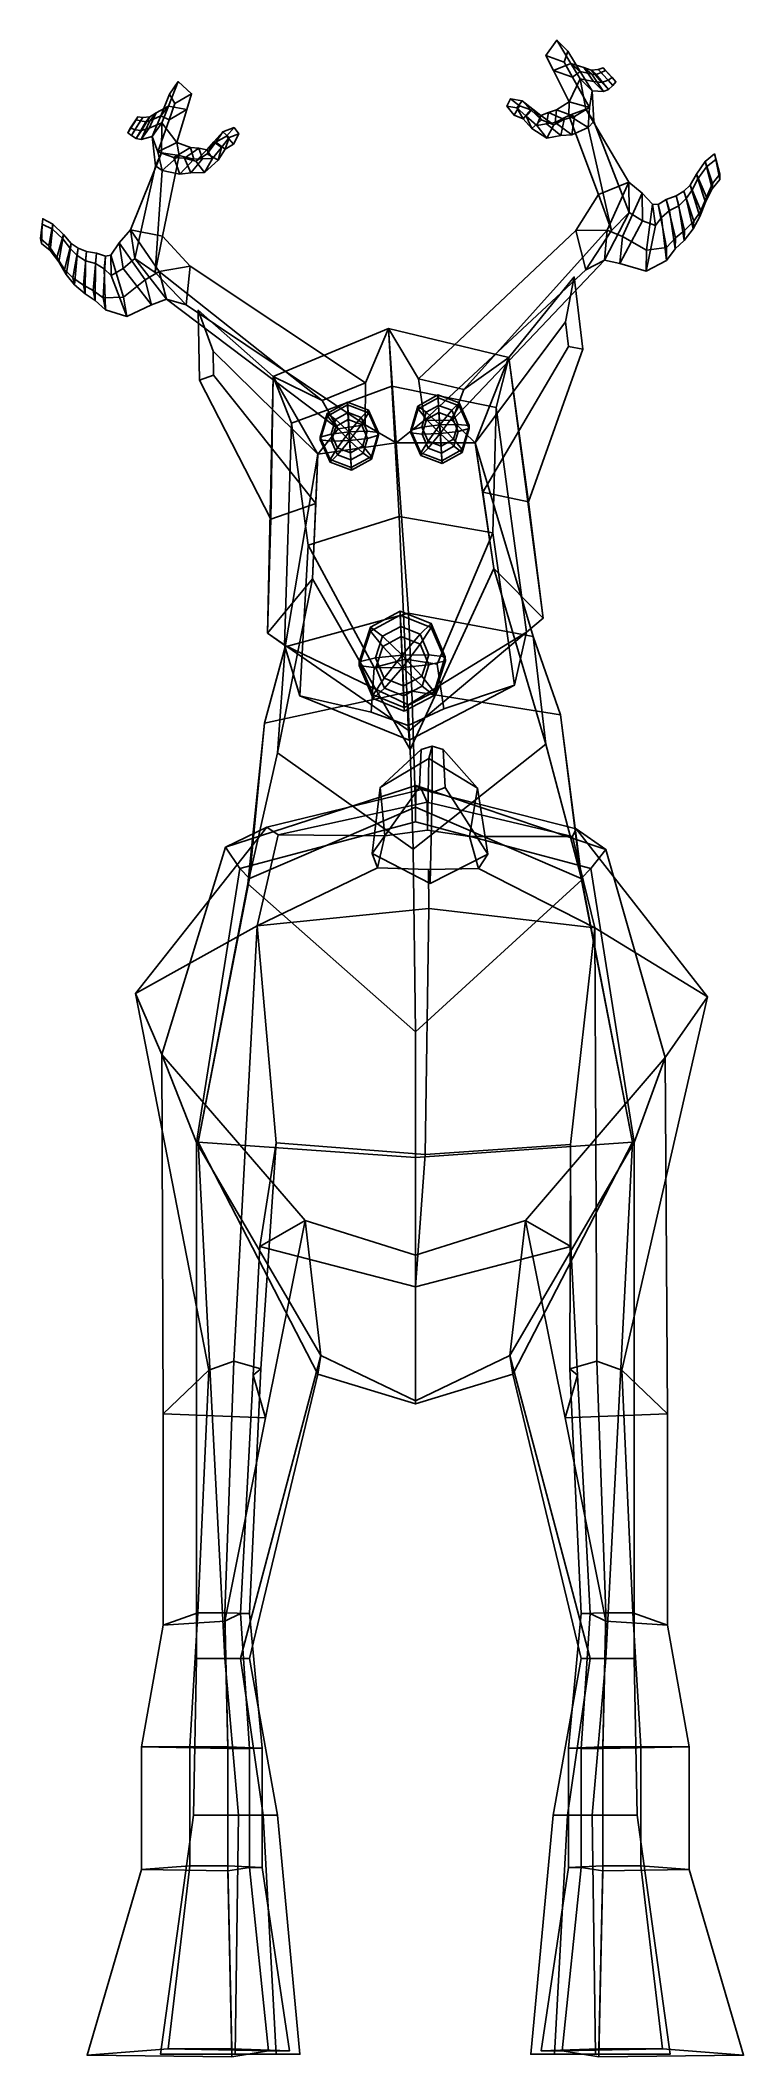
# Model space of a CAD drawing. Extents: x -93 to 81, y -151 to 348.
import ezdxf

# ---------------------------------------------------------------- set-up
doc = ezdxf.new("R2010")
doc.units = 0

msp = doc.modelspace()

# ---------------------------------------------------------------- linework, layer by layer
for points in [[(34.98666, 348.018188, 200.085617), (37.721249, 345.295807, 198.944168), (36.817879, 342.626221, 198.537888), (32.301723, 344.228546, 200.127487)], [(38.478569, 342.321594, 203.406937), (34.98666, 348.018188, 200.085617), (32.301723, 344.228546, 200.127487), (34.161972, 340.539734, 202.088608)], [(38.478569, 342.321594, 203.406937), (40.800774, 340.30777, 201.251877), (37.721249, 345.295807, 198.944168), (34.98666, 348.018188, 200.085617)], [(40.800774, 340.30777, 201.251877), (38.913006, 338.87796, 200.048859), (36.817879, 342.626221, 198.537888), (37.721249, 345.295807, 198.944168)], [(34.161972, 340.539734, 202.088608), (32.301723, 344.228546, 200.127487), (36.817879, 342.626221, 198.537888), (38.913006, 338.87796, 200.048859)], [(38.039268, 332.810699, 206.190414), (40.820541, 338.485229, 205.639267), (38.478569, 342.321594, 203.406937), (34.161972, 340.539734, 202.088608)], [(38.039268, 332.810699, 206.190414), (34.161972, 340.539734, 202.088608), (38.913006, 338.87796, 200.048859), (43.090214, 331.366241, 203.07048)], [(40.820541, 338.485229, 205.639267), (44.133167, 337.80249, 202.718948), (41.742199, 341.282715, 201.084518), (38.478569, 342.321594, 203.406937)], [(38.478569, 342.321594, 203.406937), (41.742199, 341.282715, 201.084518), (43.651241, 339.63678, 198.86171), (40.800774, 340.30777, 201.251877)], [(43.090214, 331.366241, 203.07048), (38.913006, 338.87796, 200.048859), (40.800774, 340.30777, 201.251877), (43.73595, 335.533142, 203.456177)], [(40.800774, 340.30777, 201.251877), (43.651241, 339.63678, 198.86171), (46.589817, 335.331818, 200.380814), (43.73595, 335.533142, 203.456177)], [(44.133167, 337.80249, 202.718948), (46.125187, 337.592285, 200.299881), (43.526783, 340.671356, 199.71994), (41.742199, 341.282715, 201.084518)], [(41.742199, 341.282715, 201.084518), (43.526783, 340.671356, 199.71994), (44.744049, 339.574738, 197.223969), (43.651241, 339.63678, 198.86171)], [(46.125187, 337.592285, 200.299881), (47.74744, 338.127625, 195.984253), (45.255997, 340.789764, 196.074417), (43.526783, 340.671356, 199.71994)], [(43.526783, 340.671356, 199.71994), (45.255997, 340.789764, 196.074417), (45.961334, 340.052765, 193.609085), (44.744049, 339.574738, 197.223969)], [(43.651241, 339.63678, 198.86171), (44.744049, 339.574738, 197.223969), (47.827011, 335.815002, 197.510757), (46.589817, 335.331818, 200.380814)], [(44.744049, 339.574738, 197.223969), (45.961334, 340.052765, 193.609085), (48.855785, 336.828644, 193.141876), (47.827011, 335.815002, 197.510757)], [(47.74744, 338.127625, 195.984253), (48.735649, 338.823669, 192.134079), (46.476917, 341.193573, 192.333191), (45.255997, 340.789764, 196.074417)], [(45.255997, 340.789764, 196.074417), (46.476917, 341.193573, 192.333191), (47.032898, 340.576447, 190.083023), (45.961334, 340.052765, 193.609085)], [(45.961334, 340.052765, 193.609085), (47.032898, 340.576447, 190.083023), (49.64571, 337.711304, 189.524261), (48.855785, 336.828644, 193.141876)], [(49.64571, 337.711304, 189.524261), (47.032898, 340.576447, 190.083023), (46.476917, 341.193573, 192.333191), (48.735649, 338.823669, 192.134079)], [(-61.117218, 331.680634, 202.404251), (-58.684288, 337.824158, 199.101059), (-60.871319, 334.67804, 197.933029), (-63.029255, 329.311005, 200.22757)], [(-63.029255, 329.311005, 200.22757), (-60.871319, 334.67804, 197.933029), (-59.509506, 332.343018, 197.569992), (-60.919361, 328.355225, 199.074905)], [(-61.117218, 331.680634, 202.404251), (-56.560169, 330.89624, 201.186035), (-55.373779, 334.795807, 199.230362), (-58.684288, 337.824158, 199.101059)], [(-56.560169, 330.89624, 201.186035), (-60.919361, 328.355225, 199.074905), (-59.509506, 332.343018, 197.569992), (-55.373779, 334.795807, 199.230362)], [(-58.684288, 337.824158, 199.101059), (-55.373779, 334.795807, 199.230362), (-59.509506, 332.343018, 197.569992), (-60.871319, 334.67804, 197.933029)], [(42.169838, 330.959137, 209.181702), (40.820541, 338.485229, 205.639267), (38.039268, 332.810699, 206.190414), (38.029911, 329.418701, 208.072144)], [(42.169838, 330.959137, 209.181702), (44.203865, 327.927979, 206.093094), (43.73595, 335.533142, 203.456177), (40.820541, 338.485229, 205.639267)], [(43.73595, 335.533142, 203.456177), (46.589817, 335.331818, 200.380814), (44.133167, 337.80249, 202.718948), (40.820541, 338.485229, 205.639267)], [(44.203865, 327.927979, 206.093094), (42.799583, 326.398102, 204.750961), (43.090214, 331.366241, 203.07048), (43.73595, 335.533142, 203.456177)], [(46.589817, 335.331818, 200.380814), (47.827011, 335.815002, 197.510757), (46.125187, 337.592285, 200.299881), (44.133167, 337.80249, 202.718948)], [(47.827011, 335.815002, 197.510757), (48.855785, 336.828644, 193.141876), (47.74744, 338.127625, 195.984253), (46.125187, 337.592285, 200.299881)], [(48.855785, 336.828644, 193.141876), (49.64571, 337.711304, 189.524261), (48.735649, 338.823669, 192.134079), (47.74744, 338.127625, 195.984253)], [(-65.875999, 326.256134, 201.656189), (-64.122299, 330.038147, 200.033157), (-65.757942, 329.103058, 198.643188), (-67.779449, 325.669434, 199.206345)], [(-64.122299, 330.038147, 200.033157), (-65.694336, 328.108429, 197.794327), (-66.74527, 327.837524, 196.139313), (-65.757942, 329.103058, 198.643188)], [(-62.761131, 327.558319, 204.626816), (-61.117218, 331.680634, 202.404251), (-64.122299, 330.038147, 200.033157), (-65.875999, 326.256134, 201.656189)], [(-61.117218, 331.680634, 202.404251), (-63.029255, 329.311005, 200.22757), (-65.694336, 328.108429, 197.794327), (-64.122299, 330.038147, 200.033157)], [(-59.060547, 322.754608, 205.280823), (-63.757172, 320.396057, 202.089264), (-60.919361, 328.355225, 199.074905), (-56.560169, 330.89624, 201.186035)], [(-59.060547, 322.754608, 205.280823), (-56.560169, 330.89624, 201.186035), (-61.117218, 331.680634, 202.404251), (-62.761131, 327.558319, 204.626816)], [(24.422829, 329.454895, 196.237595), (22.666407, 331.75943, 198.334671), (23.532761, 333.510803, 197.773361), (25.755713, 331.785126, 195.962723)], [(26.439484, 333.019043, 199.414337), (23.532761, 333.510803, 197.773361), (22.666407, 331.75943, 198.334671), (25.130062, 331.286377, 199.844406)], [(25.130062, 331.286377, 199.844406), (22.666407, 331.75943, 198.334671), (24.422829, 329.454895, 196.237595), (26.664333, 328.598663, 197.312454)], [(28.587156, 330.796295, 197.263), (25.755713, 331.785126, 195.962723), (23.532761, 333.510803, 197.773361), (26.439484, 333.019043, 199.414337)], [(26.664333, 328.598663, 197.312454), (24.422829, 329.454895, 196.237595), (25.755713, 331.785126, 195.962723), (28.587156, 330.796295, 197.263)], [(29.04236, 330.972443, 201.041351), (26.439484, 333.019043, 199.414337), (25.130062, 331.286377, 199.844406), (27.392275, 329.230621, 201.406204)], [(27.392275, 329.230621, 201.406204), (25.130062, 331.286377, 199.844406), (26.664333, 328.598663, 197.312454), (28.828686, 326.222687, 198.458755)], [(31.203304, 328.356415, 198.548172), (28.587156, 330.796295, 197.263), (26.439484, 333.019043, 199.414337), (29.04236, 330.972443, 201.041351)], [(28.828686, 326.222687, 198.458755), (26.664333, 328.598663, 197.312454), (28.587156, 330.796295, 197.263), (31.203304, 328.356415, 198.548172)], [(31.100719, 329.370331, 202.371353), (29.04236, 330.972443, 201.041351), (27.392275, 329.230621, 201.406204), (30.035652, 326.913818, 203.209915)], [(34.248386, 327.110321, 199.92572), (31.203304, 328.356415, 198.548172), (29.04236, 330.972443, 201.041351), (31.100719, 329.370331, 202.371353)], [(32.94334, 330.179291, 203.412476), (31.100719, 329.370331, 202.371353), (30.035652, 326.913818, 203.209915), (32.476116, 327.348236, 204.714127)], [(36.867443, 328.444977, 200.847076), (34.248386, 327.110321, 199.92572), (31.100719, 329.370331, 202.371353), (32.94334, 330.179291, 203.412476)], [(34.944706, 330.827576, 204.566833), (32.94334, 330.179291, 203.412476), (32.476116, 327.348236, 204.714127), (34.63044, 327.703308, 206.113953)], [(39.390697, 329.144348, 201.739487), (36.867443, 328.444977, 200.847076), (32.94334, 330.179291, 203.412476), (34.944706, 330.827576, 204.566833)], [(38.039268, 332.810699, 206.190414), (34.944706, 330.827576, 204.566833), (34.63044, 327.703308, 206.113953), (38.029911, 329.418701, 208.072144)], [(43.090214, 331.366241, 203.07048), (39.390697, 329.144348, 201.739487), (34.944706, 330.827576, 204.566833), (38.039268, 332.810699, 206.190414)], [(52.872829, 312.942902, 218.05928), (42.169838, 330.959137, 209.181702), (38.029911, 329.418701, 208.072144), (45.320911, 309.810242, 219.4245)], [(42.799583, 326.398102, 204.750961), (38.695263, 324.658203, 203.038193), (39.390697, 329.144348, 201.739487), (43.090214, 331.366241, 203.07048)], [(52.946342, 305.371796, 214.231537), (44.203865, 327.927979, 206.093094), (42.169838, 330.959137, 209.181702), (52.872829, 312.942902, 218.05928)], [(-71.1828, 325.145477, 188.38147), (-70.499191, 326.354553, 190.991837), (-68.694786, 329.039551, 191.206497), (-69.117477, 328.361664, 188.955826)], [(-67.998688, 328.063385, 192.502121), (-70.28067, 324.449951, 192.017426), (-71.1828, 325.145477, 188.38147), (-69.117477, 328.361664, 188.955826)], [(-70.28067, 324.449951, 192.017426), (-69.435211, 325.873688, 194.861786), (-70.499191, 326.354553, 190.991837), (-71.1828, 325.145477, 188.38147)], [(-69.435211, 325.873688, 194.861786), (-67.451378, 328.884216, 194.969315), (-68.694786, 329.039551, 191.206497), (-70.499191, 326.354553, 190.991837)], [(-66.74527, 327.837524, 196.139313), (-69.126999, 323.673798, 196.409134), (-70.28067, 324.449951, 192.017426), (-67.998688, 328.063385, 192.502121)], [(-69.126999, 323.673798, 196.409134), (-67.779449, 325.669434, 199.206345), (-69.435211, 325.873688, 194.861786), (-70.28067, 324.449951, 192.017426)], [(-67.779449, 325.669434, 199.206345), (-65.757942, 329.103058, 198.643188), (-67.451378, 328.884216, 194.969315), (-69.435211, 325.873688, 194.861786)], [(-65.694336, 328.108429, 197.794327), (-67.849045, 323.448456, 199.302231), (-69.126999, 323.673798, 196.409134), (-66.74527, 327.837524, 196.139313)], [(-67.849045, 323.448456, 199.302231), (-65.875999, 326.256134, 201.656189), (-67.779449, 325.669434, 199.206345), (-69.126999, 323.673798, 196.409134)], [(-67.451378, 328.884216, 194.969315), (-67.998688, 328.063385, 192.502121), (-69.117477, 328.361664, 188.955826), (-68.694786, 329.039551, 191.206497)], [(-65.757942, 329.103058, 198.643188), (-66.74527, 327.837524, 196.139313), (-67.998688, 328.063385, 192.502121), (-67.451378, 328.884216, 194.969315)], [(-63.029255, 329.311005, 200.22757), (-65.101364, 324.193359, 202.422394), (-67.849045, 323.448456, 199.302231), (-65.694336, 328.108429, 197.794327)], [(-65.101364, 324.193359, 202.422394), (-62.761131, 327.558319, 204.626816), (-65.875999, 326.256134, 201.656189), (-67.849045, 323.448456, 199.302231)], [(-63.757172, 320.396057, 202.089264), (-65.101364, 324.193359, 202.422394), (-63.029255, 329.311005, 200.22757), (-60.919361, 328.355225, 199.074905)], [(-62.826313, 320.155884, 208.212738), (-62.761131, 327.558319, 204.626816), (-65.101364, 324.193359, 202.422394), (-64.297684, 316.911865, 205.121857)], [(-62.826313, 320.155884, 208.212738), (-58.491745, 319.532654, 207.190659), (-59.060547, 322.754608, 205.280823), (-62.761131, 327.558319, 204.626816)], [(-51.536808, 319.936188, 197.803574), (-49.873817, 322.847778, 200.312073), (-47.655373, 325.334229, 198.717911), (-49.369663, 322.790253, 196.546677)], [(-49.873817, 322.847778, 200.312073), (-47.959713, 321.515045, 200.718506), (-46.075508, 323.941254, 199.183441), (-47.655373, 325.334229, 198.717911)], [(-49.369663, 322.790253, 196.546677), (-47.655373, 325.334229, 198.717911), (-44.873806, 326.402069, 197.127502), (-46.747551, 324.310059, 195.290512)], [(-47.655373, 325.334229, 198.717911), (-46.075508, 323.941254, 199.183441), (-43.725727, 324.898499, 197.715836), (-44.873806, 326.402069, 197.127502)], [(-46.075508, 323.941254, 199.183441), (-47.107986, 321.07666, 196.645645), (-45.042686, 322.348145, 195.604874), (-43.725727, 324.898499, 197.715836)], [(-45.042686, 322.348145, 195.604874), (-46.747551, 324.310059, 195.290512), (-44.873806, 326.402069, 197.127502), (-43.725727, 324.898499, 197.715836)], [(30.035652, 326.913818, 203.209915), (27.392275, 329.230621, 201.406204), (28.828686, 326.222687, 198.458755), (32.58083, 323.803345, 200.395966)], [(32.58083, 323.803345, 200.395966), (28.828686, 326.222687, 198.458755), (31.203304, 328.356415, 198.548172), (34.248386, 327.110321, 199.92572)], [(32.476116, 327.348236, 204.714127), (30.035652, 326.913818, 203.209915), (32.58083, 323.803345, 200.395966), (35.984169, 324.431885, 201.885529)], [(34.63044, 327.703308, 206.113953), (32.476116, 327.348236, 204.714127), (35.984169, 324.431885, 201.885529), (38.695263, 324.658203, 203.038193)], [(35.984169, 324.431885, 201.885529), (32.58083, 323.803345, 200.395966), (34.248386, 327.110321, 199.92572), (36.867443, 328.444977, 200.847076)], [(38.029911, 329.418701, 208.072144), (34.63044, 327.703308, 206.113953), (38.695263, 324.658203, 203.038193), (42.799583, 326.398102, 204.750961)], [(38.695263, 324.658203, 203.038193), (35.984169, 324.431885, 201.885529), (36.867443, 328.444977, 200.847076), (39.390697, 329.144348, 201.739487)], [(48.561176, 300.918579, 213.696457), (45.320911, 309.810242, 219.4245), (38.029911, 329.418701, 208.072144), (42.799583, 326.398102, 204.750961)], [(52.946342, 305.371796, 214.231537), (48.561176, 300.918579, 213.696457), (42.799583, 326.398102, 204.750961), (44.203865, 327.927979, 206.093094)], [(-70.505852, 301.066559, 217.080292), (-62.591648, 299.513031, 218.584808), (-58.491745, 319.532654, 207.190659), (-62.826313, 320.155884, 208.212738)], [(-69.393066, 293.976074, 213.329391), (-70.505852, 301.066559, 217.080292), (-62.826313, 320.155884, 208.212738), (-64.297684, 316.911865, 205.121857)], [(-64.297684, 316.911865, 205.121857), (-65.101364, 324.193359, 202.422394), (-63.757172, 320.396057, 202.089264), (-62.654095, 315.753357, 203.819412)], [(-64.399605, 290.576447, 212.89473), (-62.654095, 315.753357, 203.819412), (-58.491745, 319.532654, 207.190659), (-62.591648, 299.513031, 218.584808)], [(-63.757172, 320.396057, 202.089264), (-59.060547, 322.754608, 205.280823), (-55.672981, 321.506042, 203.731033), (-59.738808, 319.040924, 200.844284)], [(-62.654095, 315.753357, 203.819412), (-63.757172, 320.396057, 202.089264), (-59.738808, 319.040924, 200.844284), (-58.318775, 314.922241, 202.192459)], [(-58.491745, 319.532654, 207.190659), (-62.654095, 315.753357, 203.819412), (-58.318775, 314.922241, 202.192459), (-54.849747, 318.59317, 205.307892)], [(-59.738808, 319.040924, 200.844284), (-55.672981, 321.506042, 203.731033), (-53.588833, 321.297485, 202.618362), (-57.135227, 318.883911, 200.002197)], [(-59.060547, 322.754608, 205.280823), (-58.491745, 319.532654, 207.190659), (-54.849747, 318.59317, 205.307892), (-55.672981, 321.506042, 203.731033)], [(-57.135227, 318.883911, 200.002197), (-53.588833, 321.297485, 202.618362), (-51.634243, 320.901825, 201.616898), (-54.330948, 318.14035, 199.137512)], [(-55.672981, 321.506042, 203.731033), (-54.849747, 318.59317, 205.307892), (-52.662922, 318.690796, 203.949341), (-53.588833, 321.297485, 202.618362)], [(-54.330948, 318.14035, 199.137512), (-51.634243, 320.901825, 201.616898), (-49.873817, 322.847778, 200.312073), (-51.536808, 319.936188, 197.803574)], [(-52.145596, 315.320343, 199.66124), (-54.330948, 318.14035, 199.137512), (-51.536808, 319.936188, 197.803574), (-48.844208, 318.373016, 197.770798)], [(-53.588833, 321.297485, 202.618362), (-52.662922, 318.690796, 203.949341), (-50.180687, 318.769073, 202.491806), (-51.634243, 320.901825, 201.616898)], [(-50.180687, 318.769073, 202.491806), (-52.145596, 315.320343, 199.66124), (-48.844208, 318.373016, 197.770798), (-47.959713, 321.515045, 200.718506)], [(-51.634243, 320.901825, 201.616898), (-50.180687, 318.769073, 202.491806), (-47.959713, 321.515045, 200.718506), (-49.873817, 322.847778, 200.312073)], [(-48.844208, 318.373016, 197.770798), (-51.536808, 319.936188, 197.803574), (-49.369663, 322.790253, 196.546677), (-47.107986, 321.07666, 196.645645)], [(-47.107986, 321.07666, 196.645645), (-49.369663, 322.790253, 196.546677), (-46.747551, 324.310059, 195.290512), (-45.042686, 322.348145, 195.604874)], [(-47.959713, 321.515045, 200.718506), (-48.844208, 318.373016, 197.770798), (-47.107986, 321.07666, 196.645645), (-46.075508, 323.941254, 199.183441)], [(73.588272, 312.610138, 195.756912), (75.403389, 314.890289, 193.010956), (74.006844, 319.913513, 193.208557), (71.703812, 318.020721, 196.32724)], [(71.703812, 318.020721, 196.32724), (74.006844, 319.913513, 193.208557), (74.39978, 318.554688, 190.85318), (72.093941, 316.72406, 193.623611)], [(75.403389, 314.890289, 193.010956), (75.362572, 313.531586, 190.375961), (74.39978, 318.554688, 190.85318), (74.006844, 319.913513, 193.208557)], [(-69.393066, 293.976074, 213.329391), (-64.297684, 316.911865, 205.121857), (-62.654095, 315.753357, 203.819412), (-64.399605, 290.576447, 212.89473)], [(-58.318775, 314.922241, 202.192459), (-59.738808, 319.040924, 200.844284), (-57.135227, 318.883911, 200.002197), (-55.607037, 315.244263, 201.087906)], [(-54.849747, 318.59317, 205.307892), (-58.318775, 314.922241, 202.192459), (-55.607037, 315.244263, 201.087906), (-52.662922, 318.690796, 203.949341)], [(-55.607037, 315.244263, 201.087906), (-57.135227, 318.883911, 200.002197), (-54.330948, 318.14035, 199.137512), (-52.145596, 315.320343, 199.66124)], [(-52.662922, 318.690796, 203.949341), (-55.607037, 315.244263, 201.087906), (-52.145596, 315.320343, 199.66124), (-50.180687, 318.769073, 202.491806)], [(70.674362, 305.780762, 202.020752), (72.060341, 309.189514, 198.94249), (69.566338, 314.896332, 200.057709), (67.998756, 312.19754, 203.147141)], [(67.998756, 312.19754, 203.147141), (69.566338, 314.896332, 200.057709), (69.910927, 313.742401, 196.956558), (68.402199, 310.850555, 199.722137)], [(72.060341, 309.189514, 198.94249), (73.588272, 312.610138, 195.756912), (71.703812, 318.020721, 196.32724), (69.566338, 314.896332, 200.057709)], [(69.566338, 314.896332, 200.057709), (71.703812, 318.020721, 196.32724), (72.093941, 316.72406, 193.623611), (69.910927, 313.742401, 196.956558)], [(69.910927, 313.742401, 196.956558), (72.093941, 316.72406, 193.623611), (73.482689, 311.289673, 192.766754), (71.839935, 307.973572, 195.554565)], [(72.093941, 316.72406, 193.623611), (74.39978, 318.554688, 190.85318), (75.362572, 313.531586, 190.375961), (73.482689, 311.289673, 192.766754)], [(73.482689, 311.289673, 192.766754), (75.362572, 313.531586, 190.375961), (75.403389, 314.890289, 193.010956), (73.588272, 312.610138, 195.756912)], [(47.444733, 301.029846, 223.28447), (52.872829, 312.942902, 218.05928), (45.320911, 309.810242, 219.4245), (39.724873, 300.976257, 223.689133)], [(39.724873, 300.976257, 223.689133), (45.320911, 309.810242, 219.4245), (48.561176, 300.918579, 213.696457), (42.223507, 291.221161, 216.740707)], [(47.444733, 301.029846, 223.28447), (51.24218, 299.473328, 221.123596), (56.147991, 310.195343, 216.415466), (52.872829, 312.942902, 218.05928)], [(51.24218, 299.473328, 221.123596), (57.197632, 296.051392, 218.394485), (58.720951, 307.44696, 215.373337), (56.147991, 310.195343, 216.415466)], [(52.872829, 312.942902, 218.05928), (56.147991, 310.195343, 216.415466), (56.206936, 303.364471, 212.975555), (52.946342, 305.371796, 214.231537)], [(56.147991, 310.195343, 216.415466), (58.720951, 307.44696, 215.373337), (59.412502, 302.14502, 211.298767), (56.206936, 303.364471, 212.975555)], [(66.597191, 300.908051, 208.0914), (68.934891, 303.215973, 204.896011), (66.487282, 310.694489, 205.54921), (64.54493, 309.485504, 208.15477)], [(64.54493, 309.485504, 208.15477), (66.487282, 310.694489, 205.54921), (67.033493, 308.845032, 201.870636), (65.220512, 307.035095, 204.241638)], [(68.934891, 303.215973, 204.896011), (70.674362, 305.780762, 202.020752), (67.998756, 312.19754, 203.147141), (66.487282, 310.694489, 205.54921)], [(66.487282, 310.694489, 205.54921), (67.998756, 312.19754, 203.147141), (68.402199, 310.850555, 199.722137), (67.033493, 308.845032, 201.870636)], [(67.033493, 308.845032, 201.870636), (68.402199, 310.850555, 199.722137), (70.452248, 304.373199, 198.270233), (68.803665, 301.341736, 200.816818)], [(68.402199, 310.850555, 199.722137), (69.910927, 313.742401, 196.956558), (71.839935, 307.973572, 195.554565), (70.452248, 304.373199, 198.270233)], [(71.839935, 307.973572, 195.554565), (73.482689, 311.289673, 192.766754), (73.588272, 312.610138, 195.756912), (72.060341, 309.189514, 198.94249)], [(46.790619, 293.626892, 218.163666), (42.223507, 291.221161, 216.740707), (48.561176, 300.918579, 213.696457), (52.946342, 305.371796, 214.231537)], [(52.946342, 305.371796, 214.231537), (56.206936, 303.364471, 212.975555), (50.650417, 292.793243, 216.518387), (46.790619, 293.626892, 218.163666)], [(57.197632, 296.051392, 218.394485), (62.194317, 296.719543, 214.066422), (60.079842, 307.391632, 213.773682), (58.720951, 307.44696, 215.373337)], [(58.720951, 307.44696, 215.373337), (60.079842, 307.391632, 213.773682), (60.930794, 304.151001, 209.054947), (59.412502, 302.14502, 211.298767)], [(62.194317, 296.719543, 214.066422), (64.39801, 299.084167, 210.916626), (62.124828, 308.605286, 210.984329), (60.079842, 307.391632, 213.773682)], [(60.079842, 307.391632, 213.773682), (62.124828, 308.605286, 210.984329), (62.873444, 305.885986, 206.637207), (60.930794, 304.151001, 209.054947)], [(60.930794, 304.151001, 209.054947), (62.873444, 305.885986, 206.637207), (64.338745, 296.379883, 206.024765), (62.164368, 293.51593, 208.716568)], [(64.39801, 299.084167, 210.916626), (66.597191, 300.908051, 208.0914), (64.54493, 309.485504, 208.15477), (62.124828, 308.605286, 210.984329)], [(62.124828, 308.605286, 210.984329), (64.54493, 309.485504, 208.15477), (65.220512, 307.035095, 204.241638), (62.873444, 305.885986, 206.637207)], [(62.873444, 305.885986, 206.637207), (65.220512, 307.035095, 204.241638), (66.546417, 298.472015, 203.687775), (64.338745, 296.379883, 206.024765)], [(65.220512, 307.035095, 204.241638), (67.033493, 308.845032, 201.870636), (68.803665, 301.341736, 200.816818), (66.546417, 298.472015, 203.687775)], [(68.803665, 301.341736, 200.816818), (70.452248, 304.373199, 198.270233), (70.674362, 305.780762, 202.020752), (68.934891, 303.215973, 204.896011)], [(70.452248, 304.373199, 198.270233), (71.839935, 307.973572, 195.554565), (72.060341, 309.189514, 198.94249), (70.674362, 305.780762, 202.020752)], [(-92.819908, 298.947205, 191.721756), (-92.229919, 303.834351, 191.875137), (-92.385582, 302.531586, 189.535583), (-92.550507, 297.728577, 189.109009)], [(-90.701233, 297.14566, 194.516861), (-89.687294, 302.483337, 195.046234), (-92.229919, 303.834351, 191.875137), (-92.819908, 298.947205, 191.721756)], [(-89.848724, 301.239136, 192.357651), (-90.372879, 295.974976, 191.549332), (-92.550507, 297.728577, 189.109009), (-92.385582, 302.531586, 189.535583)], [(-89.687294, 302.483337, 195.046234), (-89.848724, 301.239136, 192.357651), (-92.385582, 302.531586, 189.535583), (-92.229919, 303.834351, 191.875137)], [(-88.698891, 294.229034, 197.759506), (-87.122444, 299.951355, 198.839676), (-89.687294, 302.483337, 195.046234), (-90.701233, 297.14566, 194.516861)], [(-87.26049, 298.849121, 195.752502), (-88.272621, 293.176758, 194.394409), (-90.372879, 295.974976, 191.549332), (-89.848724, 301.239136, 192.357651)], [(-87.122444, 299.951355, 198.839676), (-87.26049, 298.849121, 195.752502), (-89.848724, 301.239136, 192.357651), (-89.687294, 302.483337, 195.046234)], [(-86.844139, 291.292328, 200.891266), (-85.184738, 297.708252, 201.978333), (-87.122444, 299.951355, 198.839676), (-88.698891, 294.229034, 197.759506)], [(-85.184738, 297.708252, 201.978333), (-85.35083, 296.417725, 198.568726), (-87.26049, 298.849121, 195.752502), (-87.122444, 299.951355, 198.839676)], [(-63.386559, 290.813049, 222.485855), (-70.505852, 301.066559, 217.080292), (-73.297119, 297.897766, 215.418106), (-66.886909, 288.685852, 220.289948)], [(-70.505852, 301.066559, 217.080292), (-69.393066, 293.976074, 213.329391), (-72.298454, 291.518097, 212.04953), (-73.297119, 297.897766, 215.418106)], [(-63.386559, 290.813049, 222.485855), (-55.768036, 292.146423, 222.996353), (-62.591648, 299.513031, 218.584808), (-70.505852, 301.066559, 217.080292)], [(-55.768036, 292.146423, 222.996353), (-56.758801, 282.495392, 216.094345), (-64.399605, 290.576447, 212.89473), (-62.591648, 299.513031, 218.584808)], [(0.809899, 264.234802, 235.531769), (11.991201, 261.585968, 235.138351), (47.444733, 301.029846, 223.28447), (39.724873, 300.976257, 223.689133)], [(0.809899, 264.234802, 235.531769), (39.724873, 300.976257, 223.689133), (42.223507, 291.221161, 216.740707), (2.295373, 253.963699, 224.309341)], [(11.991201, 261.585968, 235.138351), (9.08407, 253.923691, 227.119812), (46.790619, 293.626892, 218.163666), (47.444733, 301.029846, 223.28447)], [(46.790619, 293.626892, 218.163666), (50.650417, 292.793243, 216.518387), (51.24218, 299.473328, 221.123596), (47.444733, 301.029846, 223.28447)], [(56.206936, 303.364471, 212.975555), (59.412502, 302.14502, 211.298767), (57.114986, 290.898834, 213.401321), (50.650417, 292.793243, 216.518387)], [(59.412502, 302.14502, 211.298767), (60.930794, 304.151001, 209.054947), (62.164368, 293.51593, 208.716568), (57.114986, 290.898834, 213.401321)], [(64.338745, 296.379883, 206.024765), (66.546417, 298.472015, 203.687775), (66.597191, 300.908051, 208.0914), (64.39801, 299.084167, 210.916626)], [(66.546417, 298.472015, 203.687775), (68.803665, 301.341736, 200.816818), (68.934891, 303.215973, 204.896011), (66.597191, 300.908051, 208.0914)], [(-90.372879, 295.974976, 191.549332), (-90.701233, 297.14566, 194.516861), (-92.819908, 298.947205, 191.721756), (-92.550507, 297.728577, 189.109009)], [(-88.272621, 293.176758, 194.394409), (-88.698891, 294.229034, 197.759506), (-90.701233, 297.14566, 194.516861), (-90.372879, 295.974976, 191.549332)], [(-85.35083, 296.417725, 198.568726), (-86.387421, 290.063904, 197.165649), (-88.272621, 293.176758, 194.394409), (-87.26049, 298.849121, 195.752502)], [(-84.770012, 289.195465, 203.81398), (-83.483109, 296.566437, 204.415207), (-85.184738, 297.708252, 201.978333), (-86.844139, 291.292328, 200.891266)], [(-83.713081, 294.78418, 200.755676), (-84.334106, 287.518402, 199.763382), (-86.387421, 290.063904, 197.165649), (-85.35083, 296.417725, 198.568726)], [(-83.483109, 296.566437, 204.415207), (-83.713081, 294.78418, 200.755676), (-85.35083, 296.417725, 198.568726), (-85.184738, 297.708252, 201.978333)], [(-82.148972, 287.433319, 207.06012), (-81.403923, 295.771912, 207.05751), (-83.483109, 296.566437, 204.415207), (-84.770012, 289.195465, 203.81398)], [(-81.670441, 293.406403, 203.167923), (-81.710991, 285.218445, 202.689453), (-84.334106, 287.518402, 199.763382), (-83.713081, 294.78418, 200.755676)], [(-81.403923, 295.771912, 207.05751), (-81.670441, 293.406403, 203.167923), (-83.713081, 294.78418, 200.755676), (-83.483109, 296.566437, 204.415207)], [(-79.734497, 286.095001, 209.928696), (-78.905739, 295.366394, 209.9263), (-81.403923, 295.771912, 207.05751), (-82.148972, 287.433319, 207.06012)], [(-78.905739, 295.366394, 209.9263), (-79.201683, 292.735657, 205.604187), (-81.670441, 293.406403, 203.167923), (-81.403923, 295.771912, 207.05751)], [(-77.241547, 284.246094, 213.126099), (-76.726807, 294.581146, 212.752991), (-78.905739, 295.366394, 209.9263), (-79.734497, 286.095001, 209.928696)], [(-76.726807, 294.581146, 212.752991), (-77.044945, 291.443695, 208.062775), (-79.201683, 292.735657, 205.604187), (-78.905739, 295.366394, 209.9263)], [(-72.245987, 284.450806, 217.518066), (-75.40731, 294.865692, 214.36882), (-76.726807, 294.581146, 212.752991), (-77.241547, 284.246094, 213.126099)], [(-75.40731, 294.865692, 214.36882), (-75.266754, 289.821167, 210.34404), (-77.044945, 291.443695, 208.062775), (-76.726807, 294.581146, 212.752991)], [(-66.886909, 288.685852, 220.289948), (-73.297119, 297.897766, 215.418106), (-75.40731, 294.865692, 214.36882), (-72.245987, 284.450806, 217.518066)], [(-73.297119, 297.897766, 215.418106), (-72.298454, 291.518097, 212.04953), (-75.266754, 289.821167, 210.34404), (-75.40731, 294.865692, 214.36882)], [(50.650417, 292.793243, 216.518387), (57.114986, 290.898834, 213.401321), (57.197632, 296.051392, 218.394485), (51.24218, 299.473328, 221.123596)], [(57.114986, 290.898834, 213.401321), (62.164368, 293.51593, 208.716568), (62.194317, 296.719543, 214.066422), (57.197632, 296.051392, 218.394485)], [(62.164368, 293.51593, 208.716568), (64.338745, 296.379883, 206.024765), (64.39801, 299.084167, 210.916626), (62.194317, 296.719543, 214.066422)], [(-86.387421, 290.063904, 197.165649), (-86.844139, 291.292328, 200.891266), (-88.698891, 294.229034, 197.759506), (-88.272621, 293.176758, 194.394409)], [(-84.334106, 287.518402, 199.763382), (-84.770012, 289.195465, 203.81398), (-86.844139, 291.292328, 200.891266), (-86.387421, 290.063904, 197.165649)], [(-79.201683, 292.735657, 205.604187), (-79.248245, 283.630615, 205.072174), (-81.710991, 285.218445, 202.689453), (-81.670441, 293.406403, 203.167923)], [(-77.044945, 291.443695, 208.062775), (-76.713402, 281.308594, 207.815414), (-79.248245, 283.630615, 205.072174), (-79.201683, 292.735657, 205.604187)], [(-75.266754, 289.821167, 210.34404), (-71.393127, 279.678223, 212.579559), (-76.713402, 281.308594, 207.815414), (-77.044945, 291.443695, 208.062775)], [(-72.298454, 291.518097, 212.04953), (-65.301613, 282.535522, 215.755325), (-71.393127, 279.678223, 212.579559), (-75.266754, 289.821167, 210.34404)], [(-69.393066, 293.976074, 213.329391), (-61.622875, 283.975494, 217.440308), (-65.301613, 282.535522, 215.755325), (-72.298454, 291.518097, 212.04953)], [(-61.622875, 283.975494, 217.440308), (-69.393066, 293.976074, 213.329391), (-64.399605, 290.576447, 212.89473), (-56.758801, 282.495392, 216.094345)], [(-61.622875, 283.975494, 217.440308), (-63.386559, 290.813049, 222.485855), (-66.886909, 288.685852, 220.289948), (-65.301613, 282.535522, 215.755325)], [(-63.386559, 290.813049, 222.485855), (-23.031414, 258.846252, 234.961746), (-12.303666, 263.189331, 235.462891), (-55.768036, 292.146423, 222.996353)], [(-23.031414, 258.846252, 234.961746), (-63.386559, 290.813049, 222.485855), (-61.622875, 283.975494, 217.440308), (-19.141899, 251.817307, 226.991119)], [(-12.303666, 263.189331, 235.462891), (-12.396981, 252.866333, 224.242233), (-56.758801, 282.495392, 216.094345), (-55.768036, 292.146423, 222.996353)], [(9.08407, 253.923691, 227.119812), (2.295373, 253.963699, 224.309341), (42.223507, 291.221161, 216.740707), (46.790619, 293.626892, 218.163666)], [(-81.710991, 285.218445, 202.689453), (-82.148972, 287.433319, 207.06012), (-84.770012, 289.195465, 203.81398), (-84.334106, 287.518402, 199.763382)], [(-79.248245, 283.630615, 205.072174), (-79.734497, 286.095001, 209.928696), (-82.148972, 287.433319, 207.06012), (-81.710991, 285.218445, 202.689453)], [(-76.713402, 281.308594, 207.815414), (-77.241547, 284.246094, 213.126099), (-79.734497, 286.095001, 209.928696), (-79.248245, 283.630615, 205.072174)], [(-65.301613, 282.535522, 215.755325), (-66.886909, 288.685852, 220.289948), (-72.245987, 284.450806, 217.518066), (-71.393127, 279.678223, 212.579559)], [(37.129356, 278.361328, 224.43222), (14.827578, 248.367523, 224.15918), (23.167002, 269.527283, 245.373856), (39.346485, 289.435944, 230.557419)], [(41.49667, 271.576599, 228.517181), (39.346485, 289.435944, 230.557419), (23.167002, 269.527283, 245.373856), (28.037619, 233.730408, 241.429535)], [(39.346485, 289.435944, 230.557419), (41.49667, 271.576599, 228.517181), (37.931793, 272.24826, 223.744278), (37.129356, 278.361328, 224.43222)], [(-71.393127, 279.678223, 212.579559), (-72.245987, 284.450806, 217.518066), (-77.241547, 284.246094, 213.126099), (-76.713402, 281.308594, 207.815414)], [(-19.141899, 251.817307, 226.991119), (-61.622875, 283.975494, 217.440308), (-56.758801, 282.495392, 216.094345), (-12.396981, 252.866333, 224.242233)], [(-53.769917, 281.209503, 229.946457), (-50.003822, 271.073792, 223.924835), (-49.982372, 265.119354, 223.265442), (-53.45961, 263.88736, 228.001541)], [(-50.003822, 271.073792, 223.924835), (-53.769917, 281.209503, 229.946457), (-35.188251, 264.75705, 245.050446), (-24.151854, 245.564285, 223.994858)], [(-53.45961, 263.88736, 228.001541), (-35.773464, 229.499435, 241.20282), (-35.188251, 264.75705, 245.050446), (-53.769917, 281.209503, 229.946457)], [(-23.031414, 258.846252, 234.961746), (-35.188251, 264.75705, 245.050446), (-6.661856, 276.677765, 246.437088), (-12.303666, 263.189331, 235.462891)], [(-35.188251, 264.75705, 245.050446), (-30.665396, 253.201202, 266.770538), (-5.786046, 262.365936, 267.709137), (-6.661856, 276.677765, 246.437088)], [(-12.396981, 252.866333, 224.242233), (-12.303666, 263.189331, 235.462891), (-6.661856, 276.677765, 246.437088), (-4.717456, 248.410004, 216.762924)], [(11.991201, 261.585968, 235.138351), (0.809899, 264.234802, 235.531769), (-6.661856, 276.677765, 246.437088), (23.167002, 269.527283, 245.373856)], [(2.295373, 253.963699, 224.309341), (-4.717456, 248.410004, 216.762924), (-6.661856, 276.677765, 246.437088), (0.809899, 264.234802, 235.531769)], [(23.167002, 269.527283, 245.373856), (-6.661856, 276.677765, 246.437088), (-5.786046, 262.365936, 267.709137), (20.007515, 257.15451, 267.024567)], [(37.931793, 272.24826, 223.744278), (16.696846, 236.127686, 222.850159), (14.827578, 248.367523, 224.15918), (37.129356, 278.361328, 224.43222)], [(-49.982372, 265.119354, 223.265442), (-50.003822, 271.073792, 223.924835), (-24.151854, 245.564285, 223.994858), (-24.624163, 233.378006, 222.702225)], [(41.49667, 271.576599, 228.517181), (28.037619, 233.730408, 241.429535), (16.696846, 236.127686, 222.850159), (37.931793, 272.24826, 223.744278)], [(-53.45961, 263.88736, 228.001541), (-49.982372, 265.119354, 223.265442), (-24.624163, 233.378006, 222.702225), (-35.773464, 229.499435, 241.20282)], [(-35.188251, 264.75705, 245.050446), (-36.559448, 201.289993, 238.203491), (-32.370735, 198.281708, 260.753784), (-30.665396, 253.201202, 266.770538)], [(-19.141899, 251.817307, 226.991119), (-24.151854, 245.564285, 223.994858), (-35.188251, 264.75705, 245.050446), (-23.031414, 258.846252, 234.961746)], [(9.08407, 253.923691, 227.119812), (11.991201, 261.585968, 235.138351), (23.167002, 269.527283, 245.373856), (14.827578, 248.367523, 224.15918)], [(23.167002, 269.527283, 245.373856), (20.007515, 257.15451, 267.024567), (27.528425, 201.479263, 260.889496), (31.601593, 204.933289, 238.358322)], [(-5.786046, 262.365936, 267.709137), (-30.665396, 253.201202, 266.770538), (-26.56181, 223.060654, 291.381805), (-3.979451, 230.09874, 292.209991)], [(-5.786046, 262.365936, 267.709137), (-3.979451, 230.09874, 292.209991), (19.185873, 226.093292, 291.544281), (20.007515, 257.15451, 267.024567)], [(0.662992, 256.754547, 279.854065), (5.612983, 259.54306, 280.149994), (5.587997, 260.215179, 275.452423), (0.638674, 257.425537, 275.156342)], [(2.707614, 255.924713, 271.117828), (0.638674, 257.425537, 275.156342), (5.587997, 260.215179, 275.452423), (5.768239, 257.647034, 271.300232)], [(10.868559, 257.563416, 279.907013), (10.844241, 258.234436, 275.209259), (5.587997, 260.215179, 275.452423), (5.612983, 259.54306, 280.149994)], [(9.016571, 256.418793, 271.14975), (5.768239, 257.647034, 271.300232), (5.587997, 260.215179, 275.452423), (10.844241, 258.234436, 275.209259)], [(-23.531555, 249.122589, 279.088348), (-21.759556, 254.977356, 279.737793), (-21.783873, 255.648361, 275.04007), (-23.554295, 249.790848, 274.390076)], [(-23.554295, 249.790848, 274.390076), (-21.783873, 255.648361, 275.04007), (-19.720579, 254.168167, 271.004486), (-20.814465, 250.543335, 270.602448)], [(-20.754932, 248.793716, 282.90271), (-19.658506, 252.414154, 283.304016), (-21.759556, 254.977356, 279.737793), (-23.531555, 249.122589, 279.088348)], [(-21.759556, 254.977356, 279.737793), (-16.80337, 257.74353, 280.030518), (-16.828358, 258.41568, 275.332947), (-21.783873, 255.648361, 275.04007)], [(-19.720579, 254.168167, 271.004486), (-21.783873, 255.648361, 275.04007), (-16.828358, 258.41568, 275.332947), (-16.656179, 255.876633, 271.184875)], [(-19.658506, 252.414154, 283.304016), (-16.59304, 254.120789, 283.484039), (-16.80337, 257.74353, 280.030518), (-21.759556, 254.977356, 279.737793)], [(-16.358587, 251.092529, 269.172211), (-19.720579, 254.168167, 271.004486), (-16.656179, 255.876633, 271.184875)], [(-11.553988, 255.78624, 279.79071), (-11.578306, 256.457245, 275.092987), (-16.828358, 258.41568, 275.332947), (-16.80337, 257.74353, 280.030518)], [(-13.411623, 254.662292, 271.036377), (-16.656179, 255.876633, 271.184875), (-16.828358, 258.41568, 275.332947), (-11.578306, 256.457245, 275.092987)], [(-13.34955, 252.908279, 283.335876), (-11.553988, 255.78624, 279.79071), (-16.80337, 257.74353, 280.030518), (-16.59304, 254.120789, 283.484039)], [(-16.358587, 251.092529, 269.172211), (-16.656179, 255.876633, 271.184875), (-13.411623, 254.662292, 271.036377)], [(-11.888656, 251.228714, 270.645691), (-16.358587, 251.092529, 269.172211), (-13.411623, 254.662292, 271.036377)], [(-9.112032, 250.899841, 274.460083), (-11.888656, 251.228714, 270.645691), (-13.411623, 254.662292, 271.036377), (-11.578306, 256.457245, 275.092987)], [(-11.829124, 249.479095, 282.945953), (-9.089293, 250.231552, 279.158325), (-11.553988, 255.78624, 279.79071), (-13.34955, 252.908279, 283.335876)], [(-9.089293, 250.231552, 279.158325), (-9.112032, 250.899841, 274.460083), (-11.578306, 256.457245, 275.092987), (-11.553988, 255.78624, 279.79071)], [(-1.094372, 250.845505, 279.197052), (0.662992, 256.754547, 279.854065), (0.638674, 257.425537, 275.156342), (-1.117111, 251.513779, 274.49881)], [(-1.117111, 251.513779, 274.49881), (0.638674, 257.425537, 275.156342), (2.707614, 255.924713, 271.117828), (1.62272, 252.266235, 270.711151)], [(1.682253, 250.516663, 283.011414), (2.769686, 254.170685, 283.417358), (0.662992, 256.754547, 279.854065), (-1.094372, 250.845505, 279.197052)], [(2.769686, 254.170685, 283.417358), (5.831378, 255.891174, 283.599365), (5.612983, 259.54306, 280.149994), (0.662992, 256.754547, 279.854065)], [(1.62272, 252.266235, 270.711151), (2.707614, 255.924713, 271.117828), (6.078598, 252.81543, 269.280914)], [(6.078598, 252.81543, 269.280914), (2.707614, 255.924713, 271.117828), (5.768239, 257.647034, 271.300232)], [(6.152184, 250.652817, 284.484924), (5.831378, 255.891174, 283.599365), (2.769686, 254.170685, 283.417358)], [(9.078643, 254.66481, 283.449249), (10.868559, 257.563416, 279.907013), (5.612983, 259.54306, 280.149994), (5.831378, 255.891174, 283.599365)], [(6.078598, 252.81543, 269.280914), (5.768239, 257.647034, 271.300232), (9.016571, 256.418793, 271.14975)], [(6.152184, 250.652817, 284.484924), (9.078643, 254.66481, 283.449249), (5.831378, 255.891174, 283.599365)], [(10.548529, 252.951614, 270.754425), (6.078598, 252.81543, 269.280914), (9.016571, 256.418793, 271.14975)], [(6.152184, 250.652817, 284.484924), (10.608061, 251.202042, 283.054688), (9.078643, 254.66481, 283.449249)], [(13.325151, 252.622742, 274.568817), (10.548529, 252.951614, 270.754425), (9.016571, 256.418793, 271.14975), (10.844241, 258.234436, 275.209259)], [(10.608061, 251.202042, 283.054688), (13.347891, 251.954498, 279.267029), (10.868559, 257.563416, 279.907013), (9.078643, 254.66481, 283.449249)], [(13.347891, 251.954498, 279.267029), (13.325151, 252.622742, 274.568817), (10.844241, 258.234436, 275.209259), (10.868559, 257.563416, 279.907013)], [(24.534481, 188.340912, 291.395935), (27.528425, 201.479263, 260.889496), (20.007515, 257.15451, 267.024567), (19.185873, 226.093292, 291.544281)], [(-28.549837, 185.716888, 291.293274), (-26.56181, 223.060654, 291.381805), (-30.665396, 253.201202, 266.770538), (-32.370735, 198.281708, 260.753784)], [(-19.141899, 251.817307, 226.991119), (-12.396981, 252.866333, 224.242233), (-4.717456, 248.410004, 216.762924), (-24.151854, 245.564285, 223.994858)], [(-21.105434, 244.254288, 273.763123), (-23.554295, 249.790848, 274.390076), (-20.814465, 250.543335, 270.602448), (-19.298164, 247.117661, 270.21405)], [(-21.084223, 243.588791, 278.461853), (-23.531555, 249.122589, 279.088348), (-23.554295, 249.790848, 274.390076), (-21.105434, 244.254288, 273.763123)], [(-20.814465, 250.543335, 270.602448), (-19.720579, 254.168167, 271.004486), (-16.358587, 251.092529, 269.172211)], [(-19.298164, 247.117661, 270.21405), (-20.814465, 250.543335, 270.602448), (-16.358587, 251.092529, 269.172211)], [(-16.285002, 248.929901, 284.37619), (-19.658506, 252.414154, 283.304016), (-20.754932, 248.793716, 282.90271)], [(-16.285002, 248.929901, 284.37619), (-16.59304, 254.120789, 283.484039), (-19.658506, 252.414154, 283.304016)], [(-16.055264, 245.892303, 270.065155), (-19.298164, 247.117661, 270.21405), (-16.358587, 251.092529, 269.172211)], [(-16.285002, 248.929901, 284.37619), (-13.34955, 252.908279, 283.335876), (-16.59304, 254.120789, 283.484039)], [(-12.984198, 247.592804, 270.243347), (-16.358587, 251.092529, 269.172211), (-11.888656, 251.228714, 270.645691)], [(-16.055264, 245.892303, 270.065155), (-16.358587, 251.092529, 269.172211), (-12.984198, 247.592804, 270.243347)], [(-16.285002, 248.929901, 284.37619), (-11.829124, 249.479095, 282.945953), (-13.34955, 252.908279, 283.335876)], [(-10.886749, 245.013504, 273.809296), (-12.984198, 247.592804, 270.243347), (-11.888656, 251.228714, 270.645691), (-9.112032, 250.899841, 274.460083)], [(-10.865541, 244.347961, 278.507996), (-9.089293, 250.231552, 279.158325), (-11.829124, 249.479095, 282.945953), (-12.927156, 245.847672, 282.544342)], [(-10.865541, 244.347961, 278.507996), (-10.886749, 245.013504, 273.809296), (-9.112032, 250.899841, 274.460083), (-9.089293, 250.231552, 279.158325)], [(9.08407, 253.923691, 227.119812), (14.827578, 248.367523, 224.15918), (-4.717456, 248.410004, 216.762924), (2.295373, 253.963699, 224.309341)], [(1.345931, 245.922287, 273.864563), (-1.117111, 251.513779, 274.49881), (1.62272, 252.266235, 270.711151), (3.147839, 248.806702, 270.318237)], [(1.36714, 245.25679, 278.563263), (-1.094372, 250.845505, 279.197052), (-1.117111, 251.513779, 274.49881), (1.345931, 245.922287, 273.864563)], [(1.36714, 245.25679, 278.563263), (3.20488, 247.061569, 282.619232), (1.682253, 250.516663, 283.011414), (-1.094372, 250.845505, 279.197052)], [(3.147839, 248.806702, 270.318237), (1.62272, 252.266235, 270.711151), (6.078598, 252.81543, 269.280914)], [(6.152184, 250.652817, 284.484924), (2.769686, 254.170685, 283.417358), (1.682253, 250.516663, 283.011414)], [(3.20488, 247.061569, 282.619232), (6.152184, 250.652817, 284.484924), (1.682253, 250.516663, 283.011414)], [(6.394341, 247.567261, 270.167511), (3.147839, 248.806702, 270.318237), (6.078598, 252.81543, 269.280914)], [(6.450366, 245.823944, 282.468842), (6.152184, 250.652817, 284.484924), (3.20488, 247.061569, 282.619232)], [(9.461806, 249.281845, 270.347504), (6.078598, 252.81543, 269.280914), (10.548529, 252.951614, 270.754425)], [(6.394341, 247.567261, 270.167511), (6.078598, 252.81543, 269.280914), (9.461806, 249.281845, 270.347504)], [(9.518847, 247.536743, 282.648529), (10.608061, 251.202042, 283.054688), (6.152184, 250.652817, 284.484924)], [(6.450366, 245.823944, 282.468842), (9.518847, 247.536743, 282.648529), (6.152184, 250.652817, 284.484924)], [(11.564614, 246.681503, 273.910706), (9.461806, 249.281845, 270.347504), (10.548529, 252.951614, 270.754425), (13.325151, 252.622742, 274.568817)], [(11.585823, 246.015991, 278.609406), (13.347891, 251.954498, 279.267029), (10.608061, 251.202042, 283.054688), (9.518847, 247.536743, 282.648529)], [(11.585823, 246.015991, 278.609406), (11.564614, 246.681503, 273.910706), (13.325151, 252.622742, 274.568817), (13.347891, 251.954498, 279.267029)], [(-32.224442, 197.853333, 178.146759), (-34.144451, 171.649704, 186.389389), (-25.454697, 214.686935, 220.746552), (-24.151854, 245.564285, 223.994858)], [(-32.224442, 197.853333, 178.146759), (-24.151854, 245.564285, 223.994858), (-4.717456, 248.410004, 216.762924), (-1.733074, 206.194382, 175.993805)], [(-21.084223, 243.588791, 278.461853), (-19.241123, 245.372559, 282.515045), (-20.754932, 248.793716, 282.90271), (-23.531555, 249.122589, 279.088348)], [(-15.859678, 242.266998, 273.522308), (-21.105434, 244.254288, 273.763123), (-19.298164, 247.117661, 270.21405), (-16.055264, 245.892303, 270.065155)], [(-15.83909, 241.602554, 278.221222), (-15.99924, 244.148987, 282.366547), (-19.241123, 245.372559, 282.515045), (-21.084223, 243.588791, 278.461853)], [(-19.241123, 245.372559, 282.515045), (-16.285002, 248.929901, 284.37619), (-20.754932, 248.793716, 282.90271)], [(-15.99924, 244.148987, 282.366547), (-16.285002, 248.929901, 284.37619), (-19.241123, 245.372559, 282.515045)], [(-12.927156, 245.847672, 282.544342), (-11.829124, 249.479095, 282.945953), (-16.285002, 248.929901, 284.37619)], [(-15.99924, 244.148987, 282.366547), (-12.927156, 245.847672, 282.544342), (-16.285002, 248.929901, 284.37619)], [(-15.859678, 242.266998, 273.522308), (-16.055264, 245.892303, 270.065155), (-12.984198, 247.592804, 270.243347), (-10.886749, 245.013504, 273.809296)], [(-15.83909, 241.602554, 278.221222), (-10.865541, 244.347961, 278.507996), (-12.927156, 245.847672, 282.544342), (-15.99924, 244.148987, 282.366547)], [(-15.83909, 241.602554, 278.221222), (-15.859678, 242.266998, 273.522308), (-10.886749, 245.013504, 273.809296), (-10.865541, 244.347961, 278.507996)], [(29.155516, 200.38797, 178.229019), (-1.733074, 206.194382, 175.993805), (-4.717456, 248.410004, 216.762924), (14.827578, 248.367523, 224.15918)], [(6.597426, 243.912094, 273.620758), (1.345931, 245.922287, 273.864563), (3.147839, 248.806702, 270.318237), (6.394341, 247.567261, 270.167511)], [(6.618015, 243.247681, 278.319672), (1.36714, 245.25679, 278.563263), (1.345931, 245.922287, 273.864563), (6.597426, 243.912094, 273.620758)], [(6.618015, 243.247681, 278.319672), (6.450366, 245.823944, 282.468842), (3.20488, 247.061569, 282.619232), (1.36714, 245.25679, 278.563263)], [(6.597426, 243.912094, 273.620758), (6.394341, 247.567261, 270.167511), (9.461806, 249.281845, 270.347504), (11.564614, 246.681503, 273.910706)], [(6.618015, 243.247681, 278.319672), (11.585823, 246.015991, 278.609406), (9.518847, 247.536743, 282.648529), (6.450366, 245.823944, 282.468842)], [(6.618015, 243.247681, 278.319672), (6.597426, 243.912094, 273.620758), (11.564614, 246.681503, 273.910706), (11.585823, 246.015991, 278.609406)], [(29.155516, 200.38797, 178.229019), (14.827578, 248.367523, 224.15918), (19.459196, 217.298569, 220.86795), (32.338776, 173.777863, 186.442566)], [(-15.83909, 241.602554, 278.221222), (-21.084223, 243.588791, 278.461853), (-21.105434, 244.254288, 273.763123), (-15.859678, 242.266998, 273.522308)], [(28.037619, 233.730408, 241.429535), (31.601593, 204.933289, 238.358322), (19.459196, 217.298569, 220.86795), (16.696846, 236.127686, 222.850159)], [(-35.773464, 229.499435, 241.20282), (-24.624163, 233.378006, 222.702225), (-25.454697, 214.686935, 220.746552), (-36.559448, 201.289993, 238.203491)], [(-10.169591, 192.766754, 329.863098), (-2.443217, 194.833313, 330.196838), (-3.979451, 230.09874, 292.209991), (-26.56181, 223.060654, 291.381805)], [(5.419891, 193.618423, 329.900146), (19.185873, 226.093292, 291.544281), (-3.979451, 230.09874, 292.209991), (-2.443217, 194.833313, 330.196838)], [(7.083405, 182.551132, 328.852661), (24.534481, 188.340912, 291.395935), (19.185873, 226.093292, 291.544281), (5.419891, 193.618423, 329.900146)], [(-10.965054, 181.657654, 328.817657), (-10.169591, 192.766754, 329.863098), (-26.56181, 223.060654, 291.381805), (-28.549837, 185.716888, 291.293274)], [(-1.487749, 177.095062, 239.66925), (-36.559448, 201.289993, 238.203491), (-25.454697, 214.686935, 220.746552), (-1.289003, 172.423996, 224.116547)], [(-34.144451, 171.649704, 186.389389), (-0.507977, 147.817917, 199.160248), (-1.289003, 172.423996, 224.116547), (-25.454697, 214.686935, 220.746552)], [(-1.487749, 177.095062, 239.66925), (-1.289003, 172.423996, 224.116547), (19.459196, 217.298569, 220.86795), (31.601593, 204.933289, 238.358322)], [(32.338776, 173.777863, 186.442566), (19.459196, 217.298569, 220.86795), (-1.289003, 172.423996, 224.116547), (-0.507977, 147.817917, 199.160248)], [(-0.832617, 186.89563, 152.372406), (-37.347446, 178.983414, 154.502029), (-32.224442, 197.853333, 178.146759), (-1.733074, 206.194382, 175.993805)], [(-11.10148, 201.789291, 338.395844), (-3.731834, 205.712479, 338.794159), (-3.752374, 206.667633, 331.892792), (-11.120932, 202.741882, 331.494171)], [(-8.121442, 200.477768, 325.571838), (-11.120932, 202.741882, 331.494171), (-3.752374, 206.667633, 331.892792), (-3.563864, 202.899368, 325.817017)], [(-8.073085, 197.99025, 343.64151), (-3.513794, 200.407654, 343.88623), (-3.731834, 205.712479, 338.794159), (-11.10148, 201.789291, 338.395844)], [(3.949707, 202.681366, 338.438171), (3.930257, 203.633972, 331.536499), (-3.752374, 206.667633, 331.892792), (-3.731834, 205.712479, 338.794159)], [(1.183228, 201.015594, 325.59668), (-3.563864, 202.899368, 325.817017), (-3.752374, 206.667633, 331.892792), (3.930257, 203.633972, 331.536499)], [(1.231585, 198.528076, 343.666351), (3.949707, 202.681366, 338.438171), (-3.731834, 205.712479, 338.794159), (-3.513794, 200.407654, 343.88623)], [(31.601593, 204.933289, 238.358322), (27.528425, 201.479263, 260.889496), (-1.772601, 183.505249, 259.079468), (-1.487749, 177.095062, 239.66925)], [(-0.832617, 186.89563, 152.372406), (-1.733074, 206.194382, 175.993805), (29.155516, 200.38797, 178.229019), (35.947147, 181.023102, 154.546234)], [(-36.559448, 201.289993, 238.203491), (-1.487749, 177.095062, 239.66925), (-1.772601, 183.505249, 259.079468), (-32.370735, 198.281708, 260.753784)], [(-13.866526, 193.245834, 337.484406), (-11.10148, 201.789291, 338.395844), (-11.120932, 202.741882, 331.494171), (-13.883463, 194.192062, 330.58194)], [(-13.883463, 194.192062, 330.58194), (-11.120932, 202.741882, 331.494171), (-8.121442, 200.477768, 325.571838), (-9.82912, 195.183029, 325.00769)], [(-9.784778, 192.705795, 343.078583), (-8.073085, 197.99025, 343.64151), (-11.10148, 201.789291, 338.395844), (-13.866526, 193.245834, 337.484406)], [(-9.82912, 195.183029, 325.00769), (-8.121442, 200.477768, 325.571838), (-3.252114, 195.840225, 322.890778)], [(-3.252114, 195.840225, 322.890778), (-8.121442, 200.477768, 325.571838), (-3.563864, 202.899368, 325.817017)], [(-3.197304, 192.778122, 345.227692), (-3.513794, 200.407654, 343.88623), (-8.073085, 197.99025, 343.64151)], [(-3.252114, 195.840225, 322.890778), (-3.563864, 202.899368, 325.817017), (1.183228, 201.015594, 325.59668)], [(-3.197304, 192.778122, 345.227692), (1.231585, 198.528076, 343.666351), (-3.513794, 200.407654, 343.88623)], [(3.335358, 195.912552, 325.039917), (-3.252114, 195.840225, 322.890778), (1.183228, 201.015594, 325.59668)], [(-1.772601, 183.505249, 259.079468), (27.528425, 201.479263, 260.889496), (24.534481, 188.340912, 291.395935), (-1.563895, 174.743713, 290.391937)], [(7.417109, 195.372498, 330.634094), (3.335358, 195.912552, 325.039917), (1.183228, 201.015594, 325.59668), (3.930257, 203.633972, 331.536499)], [(3.3797, 193.435303, 343.110809), (7.434046, 194.42627, 337.536499), (3.949707, 202.681366, 338.438171), (1.231585, 198.528076, 343.666351)], [(7.434046, 194.42627, 337.536499), (7.417109, 195.372498, 330.634094), (3.930257, 203.633972, 331.536499), (3.949707, 202.681366, 338.438171)], [(35.947147, 181.023102, 154.546234), (29.155516, 200.38797, 178.229019), (32.338776, 173.777863, 186.442566), (41.248436, 140.162872, 159.801193)], [(-41.490791, 139.194077, 159.792419), (-34.144451, 171.649704, 186.389389), (-32.224442, 197.853333, 178.146759), (-37.347446, 178.983414, 154.502029)], [(-1.772601, 183.505249, 259.079468), (-1.563895, 174.743713, 290.391937), (-28.549837, 185.716888, 291.293274), (-32.370735, 198.281708, 260.753784)], [(-10.431071, 185.982269, 329.690582), (-13.883463, 194.192062, 330.58194), (-9.82912, 195.183029, 325.00769), (-7.690207, 190.099777, 324.455139)], [(-1.806397, 178.402908, 328.78894), (-2.443217, 194.833313, 330.196838), (-10.169591, 192.766754, 329.863098), (-10.965054, 181.657654, 328.817657)], [(-7.690207, 190.099777, 324.455139), (-9.82912, 195.183029, 325.00769), (-3.252114, 195.840225, 322.890778)], [(-3.197304, 192.778122, 345.227692), (-8.073085, 197.99025, 343.64151), (-9.784778, 192.705795, 343.078583)], [(-2.948496, 188.191513, 324.234985), (-7.690207, 190.099777, 324.455139), (-3.252114, 195.840225, 322.890778)], [(1.622292, 190.593506, 324.475952), (-3.252114, 195.840225, 322.890778), (3.335358, 195.912552, 325.039917)], [(-2.948496, 188.191513, 324.234985), (-3.252114, 195.840225, 322.890778), (1.622292, 190.593506, 324.475952)], [(-3.197304, 192.778122, 345.227692), (3.3797, 193.435303, 343.110809), (1.231585, 198.528076, 343.666351)], [(-1.806397, 178.402908, 328.78894), (7.083405, 182.551132, 328.852661), (5.419891, 193.618423, 329.900146), (-2.443217, 194.833313, 330.196838)], [(4.64061, 186.758942, 329.722321), (1.622292, 190.593506, 324.475952), (3.335358, 195.912552, 325.039917), (7.417109, 195.372498, 330.634094)], [(4.655202, 185.819077, 336.625519), (4.64061, 186.758942, 329.722321), (7.417109, 195.372498, 330.634094), (7.434046, 194.42627, 337.536499)], [(-10.41648, 185.042435, 336.59375), (-13.866526, 193.245834, 337.484406), (-13.883463, 194.192062, 330.58194), (-10.431071, 185.982269, 329.690582)], [(-10.41648, 185.042435, 336.59375), (-7.649711, 187.632797, 342.527191), (-9.784778, 192.705795, 343.078583), (-13.866526, 193.245834, 337.484406)], [(-2.762398, 182.884613, 329.334717), (-10.431071, 185.982269, 329.690582), (-7.690207, 190.099777, 324.455139), (-2.948496, 188.191513, 324.234985)], [(-7.649711, 187.632797, 342.527191), (-3.197304, 192.778122, 345.227692), (-9.784778, 192.705795, 343.078583)], [(-2.909545, 185.728882, 342.307495), (-3.197304, 192.778122, 345.227692), (-7.649711, 187.632797, 342.527191)], [(1.662787, 188.126526, 342.548004), (3.3797, 193.435303, 343.110809), (-3.197304, 192.778122, 345.227692)], [(-2.909545, 185.728882, 342.307495), (1.662787, 188.126526, 342.548004), (-3.197304, 192.778122, 345.227692)], [(-2.762398, 182.884613, 329.334717), (-2.948496, 188.191513, 324.234985), (1.622292, 190.593506, 324.475952), (4.64061, 186.758942, 329.722321)], [(4.655202, 185.819077, 336.625519), (7.434046, 194.42627, 337.536499), (3.3797, 193.435303, 343.110809), (1.662787, 188.126526, 342.548004)], [(-41.037926, 140.507751, 120.497581), (-37.347446, 178.983414, 154.502029), (-0.832617, 186.89563, 152.372406), (0, 158.176422, 122.074493)], [(-1.806397, 178.402908, 328.78894), (-10.965054, 181.657654, 328.817657), (-28.549837, 185.716888, 291.293274), (-1.563895, 174.743713, 290.391937)], [(-2.748728, 181.947464, 336.238129), (-10.41648, 185.042435, 336.59375), (-10.431071, 185.982269, 329.690582), (-2.762398, 182.884613, 329.334717)], [(-2.748728, 181.947464, 336.238129), (-2.909545, 185.728882, 342.307495), (-7.649711, 187.632797, 342.527191), (-10.41648, 185.042435, 336.59375)], [(-2.748728, 181.947464, 336.238129), (4.655202, 185.819077, 336.625519), (1.662787, 188.126526, 342.548004), (-2.909545, 185.728882, 342.307495)], [(-2.748728, 181.947464, 336.238129), (-2.762398, 182.884613, 329.334717), (4.64061, 186.758942, 329.722321), (4.655202, 185.819077, 336.625519)], [(-1.806397, 178.402908, 328.78894), (-1.563895, 174.743713, 290.391937), (24.534481, 188.340912, 291.395935), (7.083405, 182.551132, 328.852661)], [(41.037926, 140.507751, 120.497581), (0, 158.176422, 122.074493), (-0.832617, 186.89563, 152.372406), (35.947147, 181.023102, 154.546234)], [(53.74905, 75.207909, 138.694397), (41.037926, 140.507751, 120.497581), (35.947147, 181.023102, 154.546234), (41.248436, 140.162872, 159.801193)], [(-53.74905, 75.207909, 138.694397), (-41.490791, 139.194077, 159.792419), (-37.347446, 178.983414, 154.502029), (-41.037926, 140.507751, 120.497581)], [(-41.490791, 139.194077, 159.792419), (0, 102.562996, 178.992889), (-0.507977, 147.817917, 199.160248), (-34.144451, 171.649704, 186.389389)], [(1.019168, 163.120239, -79.305267), (-10.665957, 146.72757, -69.664932), (-8.692848, 163.053329, -58.700516), (1.470272, 172.447113, -77.186882)], [(1.470272, 172.447113, -77.186882), (-8.692848, 163.053329, -58.700516), (3.367823, 170.254318, -56.61895), (4.199833, 173.310638, -76.892265)], [(-8.692848, 163.053329, -58.700516), (-7.57135, 151.040619, -49.86705), (3.007163, 152.495026, -51.485336), (3.367823, 170.254318, -56.61895)], [(41.248436, 140.162872, 159.801193), (32.338776, 173.777863, 186.442566), (-0.507977, 147.817917, 199.160248), (0, 102.562996, 178.992889)], [(4.20108, 161.829895, -79.476585), (1.019168, 163.120239, -79.305267), (1.470272, 172.447113, -77.186882), (4.199833, 173.310638, -76.892265)], [(15.426583, 162.918472, -57.721786), (3.367823, 170.254318, -56.61895), (3.007163, 152.495026, -51.485336), (13.39665, 150.923386, -49.016201)], [(6.928477, 172.416595, -76.965393), (4.199833, 173.310638, -76.892265), (3.367823, 170.254318, -56.61895), (15.426583, 162.918472, -57.721786)], [(4.20108, 161.829895, -79.476585), (4.199833, 173.310638, -76.892265), (6.928477, 172.416595, -76.965393), (7.381606, 163.084686, -79.047081)], [(7.381606, 163.084686, -79.047081), (6.928477, 172.416595, -76.965393), (15.426583, 162.918472, -57.721786), (17.974638, 146.567459, -68.502739)], [(-46.961384, 148.252289, 19.265799), (-43.431236, 143.026489, 90.442085), (0, 154.553101, 90.210526), (0.082153, 163.561905, 24.637575)], [(0.082153, 163.561905, 24.637575), (1.540856, 162.538208, -12.325319), (-36.735611, 153.25827, -15.788127), (-46.961384, 148.252289, 19.265799)], [(1.540856, 162.538208, -12.325319), (2.890646, 159.417297, -47.011757), (-33.952278, 151.352036, -39.919624), (-36.735611, 153.25827, -15.788127)], [(4.20108, 161.829895, -79.476585), (3.703343, 139.314423, -71.948509), (-10.665957, 146.72757, -69.664932), (1.019168, 163.120239, -79.305267)], [(-10.665957, 146.72757, -69.664932), (-9.401226, 143.124466, -56.973125), (-7.57135, 151.040619, -49.86705), (-8.692848, 163.053329, -58.700516)], [(47.125687, 147.726257, 23.083706), (0.082153, 163.561905, 24.637575), (0, 154.553101, 90.210526), (43.431236, 143.026489, 90.442085)], [(0.082153, 163.561905, 24.637575), (47.125687, 147.726257, 23.083706), (39.801346, 152.830399, -12.682375), (1.540856, 162.538208, -12.325319)], [(1.540856, 162.538208, -12.325319), (39.801346, 152.830399, -12.682375), (38.906906, 150.944656, -36.963108), (2.890646, 159.417297, -47.011757)], [(4.20108, 161.829895, -79.476585), (7.381606, 163.084686, -79.047081), (17.974638, 146.567459, -68.502739), (3.703343, 139.314423, -71.948509)], [(17.974638, 146.567459, -68.502739), (15.426583, 162.918472, -57.721786), (13.39665, 150.923386, -49.016201), (15.644302, 142.984436, -55.956818)], [(0, 154.553101, 90.210526), (-43.431236, 143.026489, 90.442085), (-41.037926, 140.507751, 120.497581), (0, 158.176422, 122.074493)], [(-7.57135, 151.040619, -49.86705), (-33.952278, 151.352036, -39.919624), (2.890646, 159.417297, -47.011757), (3.007163, 152.495026, -51.485336)], [(0, 154.553101, 90.210526), (0, 158.176422, 122.074493), (41.037926, 140.507751, 120.497581), (43.431236, 143.026489, 90.442085)], [(13.39665, 150.923386, -49.016201), (3.007163, 152.495026, -51.485336), (2.890646, 159.417297, -47.011757), (38.906906, 150.944656, -36.963108)], [(-69.305305, 112.040657, -25.495419), (-36.735611, 153.25827, -15.788127), (-33.952278, 151.352036, -39.919624), (-39.141918, 128.794525, -49.580452)], [(-46.961384, 148.252289, 19.265799), (-36.735611, 153.25827, -15.788127), (-69.305305, 112.040657, -25.495419), (-62.74379, 96.936752, 20.828213)], [(-9.401226, 143.124466, -56.973125), (-39.141918, 128.794525, -49.580452), (-33.952278, 151.352036, -39.919624), (-7.57135, 151.040619, -49.86705)], [(15.644302, 142.984436, -55.956818), (13.39665, 150.923386, -49.016201), (38.906906, 150.944656, -36.963108), (44.447605, 128.327179, -46.188515)], [(72.306015, 111.248924, -19.749048), (44.447605, 128.327179, -46.188515), (38.906906, 150.944656, -36.963108), (39.801346, 152.830399, -12.682375)], [(47.125687, 147.726257, 23.083706), (61.827179, 96.240288, 25.88311), (72.306015, 111.248924, -19.749048), (39.801346, 152.830399, -12.682375)], [(-62.74379, 96.936752, 20.828213), (-54.185791, 75.160706, 91.353905), (-43.431236, 143.026489, 90.442085), (-46.961384, 148.252289, 19.265799)], [(3.703343, 139.314423, -71.948509), (3.26422, 142.739395, -60.128258), (-9.401226, 143.124466, -56.973125), (-10.665957, 146.72757, -69.664932)], [(3.703343, 139.314423, -71.948509), (17.974638, 146.567459, -68.502739), (15.644302, 142.984436, -55.956818), (3.26422, 142.739395, -60.128258)], [(61.827179, 96.240288, 25.88311), (47.125687, 147.726257, 23.083706), (43.431236, 143.026489, 90.442085), (54.185791, 75.160706, 91.353905)], [(-54.185791, 75.160706, 91.353905), (-53.74905, 75.207909, 138.694397), (-41.037926, 140.507751, 120.497581), (-43.431236, 143.026489, 90.442085)], [(-9.401226, 143.124466, -56.973125), (3.26422, 142.739395, -60.128258), (3.329467, 133.123795, -63.909584), (-39.141918, 128.794525, -49.580452)], [(53.74905, 75.207909, 138.694397), (41.248436, 140.162872, 159.801193), (0, 102.562996, 178.992889), (0, 71.461906, 178.120667)], [(15.644302, 142.984436, -55.956818), (44.447605, 128.327179, -46.188515), (3.329467, 133.123795, -63.909584), (3.26422, 142.739395, -60.128258)], [(54.185791, 75.160706, 91.353905), (43.431236, 143.026489, 90.442085), (41.037926, 140.507751, 120.497581), (53.74905, 75.207909, 138.694397)], [(-53.74905, 75.207909, 138.694397), (0, 71.461906, 178.120667), (0, 102.562996, 178.992889), (-41.490791, 139.194077, 159.792419)], [(2.41504, 72.159286, -54.437576), (-34.427883, 75.057144, -44.907604), (-39.141918, 128.794525, -49.580452), (3.329467, 133.123795, -63.909584)], [(2.41504, 72.159286, -54.437576), (3.329467, 133.123795, -63.909584), (44.447605, 128.327179, -46.188515), (38.431301, 74.64978, -41.951092)], [(-39.141918, 128.794525, -49.580452), (-44.904243, 21.007006, -55.898396), (-51.140774, 18.781975, -51.706833), (-69.305305, 112.040657, -25.495419)], [(-39.141918, 128.794525, -49.580452), (-34.427883, 75.057144, -44.907604), (-38.252396, 19.150448, -52.400978), (-44.904243, 21.007006, -55.898396)], [(44.447605, 128.327179, -46.188515), (44.904243, 21.007006, -55.898396), (38.252396, 19.150448, -52.400978), (38.431301, 74.64978, -41.951092)], [(44.447605, 128.327179, -46.188515), (72.306015, 111.248924, -19.749048), (51.140774, 18.781975, -51.706833), (44.904243, 21.007006, -55.898396)], [(-62.74379, 96.936752, 20.828213), (-69.305305, 112.040657, -25.495419), (-51.140774, 18.781975, -51.706833), (-62.424175, 7.99693, 3.131415)], [(61.827179, 96.240288, 25.88311), (62.424175, 7.99693, 3.131415), (51.140774, 18.781975, -51.706833), (72.306015, 111.248924, -19.749048)], [(-27.281698, 55.82716, 23.89629), (-23.419674, 22.43152, 92.26265), (-54.185791, 75.160706, 91.353905), (-62.74379, 96.936752, 20.828213)], [(-62.74379, 96.936752, 20.828213), (-62.424175, 7.99693, 3.131415), (-37.063675, 6.99571, 7.70386), (-27.281698, 55.82716, 23.89629)], [(27.281698, 55.82716, 23.89629), (61.827179, 96.240288, 25.88311), (54.185791, 75.160706, 91.353905), (23.419674, 22.43152, 92.26265)], [(61.827179, 96.240288, 25.88311), (27.281698, 55.82716, 23.89629), (37.063675, 6.99571, 7.70386), (62.424175, 7.99693, 3.131415)], [(-47.148289, -52.540707, 127.506569), (-53.74905, 75.207909, 138.694397), (-54.185791, 75.160706, 91.353905), (-54.185791, -52.540707, 109.212303)], [(-43.286263, -52.540707, 109.621239), (-54.185791, -52.540707, 109.212303), (-54.185791, 75.160706, 91.353905), (-23.419674, 22.43152, 92.26265)], [(0, 10.463157, 138.694397), (0, 71.461906, 178.120667), (-53.74905, 75.207909, 138.694397), (-24.135328, 17.794092, 125.572754)], [(-41.037926, -52.540707, 122.326965), (-24.135328, 17.794092, 125.572754), (-53.74905, 75.207909, 138.694397), (-47.148289, -52.540707, 127.506569)], [(-38.252396, 19.150448, -52.400978), (-34.427883, 75.057144, -44.907604), (-38.480804, 49.405411, -23.302551), (-40.157669, 17.536211, -49.360062)], [(0, 39.430672, -23.102173), (-38.480804, 49.405411, -23.302551), (-34.427883, 75.057144, -44.907604), (2.41504, 72.159286, -54.437576)], [(0, 10.463157, 138.694397), (24.135328, 17.794092, 125.572754), (53.74905, 75.207909, 138.694397), (0, 71.461906, 178.120667)], [(43.286263, -52.540707, 109.621239), (23.419674, 22.43152, 92.26265), (54.185791, 75.160706, 91.353905), (54.185791, -52.540707, 109.212303)], [(41.037926, -52.540707, 122.326965), (47.148289, -52.540707, 127.506569), (53.74905, 75.207909, 138.694397), (24.135328, 17.794092, 125.572754)], [(47.148289, -52.540707, 127.506569), (54.185791, -52.540707, 109.212303), (54.185791, 75.160706, 91.353905), (53.74905, 75.207909, 138.694397)], [(0, 39.430672, -23.102173), (2.41504, 72.159286, -54.437576), (38.431301, 74.64978, -41.951092), (38.480804, 49.405411, -23.302551)], [(38.431301, 74.64978, -41.951092), (38.252396, 19.150448, -52.400978), (40.157669, 17.536211, -49.360062), (38.480804, 49.405411, -23.302551)], [(-37.063675, 6.99571, 7.70386), (-40.157669, 17.536211, -49.360062), (-38.480804, 49.405411, -23.302551), (-27.281698, 55.82716, 23.89629)], [(-27.281698, 55.82716, 23.89629), (-38.480804, 49.405411, -23.302551), (0, 39.430672, -23.102173), (0, 47.242542, 23.89629)], [(0, 47.242542, 23.89629), (0, 11.167445, 92.488937), (-23.419674, 22.43152, 92.26265), (-27.281698, 55.82716, 23.89629)], [(0, 47.242542, 23.89629), (27.281698, 55.82716, 23.89629), (23.419674, 22.43152, 92.26265), (0, 11.167445, 92.488937)], [(27.281698, 55.82716, 23.89629), (0, 47.242542, 23.89629), (0, 39.430672, -23.102173), (38.480804, 49.405411, -23.302551)], [(37.063675, 6.99571, 7.70386), (27.281698, 55.82716, 23.89629), (38.480804, 49.405411, -23.302551), (40.157669, 17.536211, -49.360062)], [(-47.148289, -41.295475, -56.480618), (-53.850353, -41.295475, -56.480618), (-51.140774, 18.781975, -51.706833), (-44.904243, 21.007006, -55.898396)], [(-44.904243, 21.007006, -55.898396), (-38.252396, 19.150448, -52.400978), (-41.037926, -41.449806, -56.480618), (-47.148289, -41.295475, -56.480618)], [(-43.286263, -52.540707, 109.621239), (-23.419674, 22.43152, 92.26265), (-24.135328, 17.794092, 125.572754), (-41.037926, -52.540707, 122.326965)], [(0, 11.167445, 92.488937), (0, 10.463157, 138.694397), (-24.135328, 17.794092, 125.572754), (-23.419674, 22.43152, 92.26265)], [(0, 11.167445, 92.488937), (23.419674, 22.43152, 92.26265), (24.135328, 17.794092, 125.572754), (0, 10.463157, 138.694397)], [(43.286263, -52.540707, 109.621239), (41.037926, -52.540707, 122.326965), (24.135328, 17.794092, 125.572754), (23.419674, 22.43152, 92.26265)], [(44.904243, 21.007006, -55.898396), (47.148289, -41.295475, -56.480618), (41.037926, -41.449806, -56.480618), (38.252396, 19.150448, -52.400978)], [(47.148289, -41.295475, -56.480618), (44.904243, 21.007006, -55.898396), (51.140774, 18.781975, -51.706833), (53.850353, -41.295475, -56.480618)], [(-51.140774, 18.781975, -51.706833), (-53.850353, -41.295475, -56.480618), (-62.424175, -44.327965, -8.989535), (-62.424175, 7.99693, 3.131415)], [(-43.276676, -41.45829, -56.480618), (-40.157669, 17.536211, -49.360062), (-37.063675, 6.99571, 7.70386), (-47.148289, -43.3465, -8.989535)], [(-41.037926, -41.449806, -56.480618), (-38.252396, 19.150448, -52.400978), (-40.157669, 17.536211, -49.360062), (-43.276676, -41.45829, -56.480618)], [(43.276676, -41.45829, -56.480618), (47.148289, -43.3465, -8.989535), (37.063675, 6.99571, 7.70386), (40.157669, 17.536211, -49.360062)], [(41.037926, -41.449806, -56.480618), (43.276676, -41.45829, -56.480618), (40.157669, 17.536211, -49.360062), (38.252396, 19.150448, -52.400978)], [(51.140774, 18.781975, -51.706833), (62.424175, 7.99693, 3.131415), (62.424175, -44.327965, -8.989535), (53.850353, -41.295475, -56.480618)], [(-62.424175, 7.99693, 3.131415), (-62.424175, -44.327965, -8.989535), (-47.148289, -43.3465, -8.989535), (-37.063675, 6.99571, 7.70386)], [(62.424175, 7.99693, 3.131415), (37.063675, 6.99571, 7.70386), (47.148289, -43.3465, -8.989535), (62.424175, -44.327965, -8.989535)], [(-67.749222, -74.479187, -37.079754), (-62.424175, -44.327965, -8.989535), (-53.850353, -41.295475, -56.480618), (-55.784824, -74.42543, -68.571831)], [(-46.432392, -74.877625, -37.079754), (-47.148289, -43.3465, -8.989535), (-62.424175, -44.327965, -8.989535), (-67.749222, -74.479187, -37.079754)], [(-55.784824, -74.42543, -68.571831), (-53.850353, -41.295475, -56.480618), (-47.148289, -41.295475, -56.480618), (-46.432392, -74.42543, -69.711861)], [(-37.905659, -74.806534, -69.372932), (-46.432392, -74.42543, -69.711861), (-47.148289, -41.295475, -56.480618), (-41.037926, -41.449806, -56.480618)], [(-46.432392, -74.877625, -37.079754), (-41.02972, -74.827454, -68.545067), (-43.276676, -41.45829, -56.480618), (-47.148289, -43.3465, -8.989535)], [(-41.02972, -74.827454, -68.545067), (-37.905659, -74.806534, -69.372932), (-41.037926, -41.449806, -56.480618), (-43.276676, -41.45829, -56.480618)], [(37.905659, -74.806534, -69.372932), (41.037926, -41.449806, -56.480618), (47.148289, -41.295475, -56.480618), (46.432392, -74.42543, -69.711861)], [(41.02972, -74.827454, -68.545067), (43.276676, -41.45829, -56.480618), (41.037926, -41.449806, -56.480618), (37.905659, -74.806534, -69.372932)], [(46.432392, -74.877625, -37.079754), (47.148289, -43.3465, -8.989535), (43.276676, -41.45829, -56.480618), (41.02972, -74.827454, -68.545067)], [(55.784824, -74.42543, -68.571831), (46.432392, -74.42543, -69.711861), (47.148289, -41.295475, -56.480618), (53.850353, -41.295475, -56.480618)], [(46.432392, -74.877625, -37.079754), (67.749222, -74.479187, -37.079754), (62.424175, -44.327965, -8.989535), (47.148289, -43.3465, -8.989535)], [(67.749222, -74.479187, -37.079754), (55.784824, -74.42543, -68.571831), (53.850353, -41.295475, -56.480618), (62.424175, -44.327965, -8.989535)], [(-37.665306, -91.34935, 93.689873), (-54.886559, -91.34935, 93.043755), (-54.185791, -52.540707, 109.212303), (-43.286263, -52.540707, 109.621239)], [(-43.767303, -91.34935, 121.948685), (-47.148289, -52.540707, 127.506569), (-54.185791, -52.540707, 109.212303), (-54.886559, -91.34935, 93.043755)], [(-43.767303, -91.34935, 121.948685), (-34.112938, -91.34935, 113.764915), (-41.037926, -52.540707, 122.326965), (-47.148289, -52.540707, 127.506569)], [(-34.112938, -91.34935, 113.764915), (-37.665306, -91.34935, 93.689873), (-43.286263, -52.540707, 109.621239), (-41.037926, -52.540707, 122.326965)], [(34.112938, -91.34935, 113.764915), (41.037926, -52.540707, 122.326965), (43.286263, -52.540707, 109.621239), (37.665306, -91.34935, 93.689873)], [(43.767303, -91.34935, 121.948685), (47.148289, -52.540707, 127.506569), (41.037926, -52.540707, 122.326965), (34.112938, -91.34935, 113.764915)], [(37.665306, -91.34935, 93.689873), (43.286263, -52.540707, 109.621239), (54.185791, -52.540707, 109.212303), (54.886559, -91.34935, 93.043755)], [(43.767303, -91.34935, 121.948685), (54.886559, -91.34935, 93.043755), (54.185791, -52.540707, 109.212303), (47.148289, -52.540707, 127.506569)], [(-67.749222, -104.78289, -16.990646), (-67.749222, -74.479187, -37.079754), (-55.784824, -74.42543, -68.571831), (-55.784824, -103.91436, -46.334724)], [(-46.432392, -105.18132, -16.990646), (-46.432392, -74.877625, -37.079754), (-67.749222, -74.479187, -37.079754), (-67.749222, -104.78289, -16.990646)], [(-55.784824, -103.91436, -46.334724), (-55.784824, -74.42543, -68.571831), (-46.432392, -74.42543, -69.711861), (-46.432392, -103.91436, -46.47723)], [(-37.905659, -104.337029, -46.434868), (-46.432392, -103.91436, -46.47723), (-46.432392, -74.42543, -69.711861), (-37.905659, -74.806534, -69.372932)], [(-46.432392, -105.18132, -16.990646), (-41.02972, -104.360245, -46.331379), (-41.02972, -74.827454, -68.545067), (-46.432392, -74.877625, -37.079754)], [(-41.02972, -104.360245, -46.331379), (-37.905659, -104.337029, -46.434868), (-37.905659, -74.806534, -69.372932), (-41.02972, -74.827454, -68.545067)], [(37.905659, -104.337029, -46.434868), (37.905659, -74.806534, -69.372932), (46.432392, -74.42543, -69.711861), (46.432392, -103.91436, -46.47723)], [(41.02972, -104.360245, -46.331379), (41.02972, -74.827454, -68.545067), (37.905659, -74.806534, -69.372932), (37.905659, -104.337029, -46.434868)], [(46.432392, -105.18132, -16.990646), (46.432392, -74.877625, -37.079754), (41.02972, -74.827454, -68.545067), (41.02972, -104.360245, -46.331379)], [(55.784824, -103.91436, -46.334724), (46.432392, -103.91436, -46.47723), (46.432392, -74.42543, -69.711861), (55.784824, -74.42543, -68.571831)], [(46.432392, -105.18132, -16.990646), (67.749222, -104.78289, -16.990646), (67.749222, -74.479187, -37.079754), (46.432392, -74.877625, -37.079754)], [(67.749222, -104.78289, -16.990646), (55.784824, -103.91436, -46.334724), (55.784824, -74.42543, -68.571831), (67.749222, -74.479187, -37.079754)], [(-34.46484, -150.536285, 93.53553), (-63.052116, -150.536285, 92.378975), (-54.886559, -91.34935, 93.043755), (-37.665306, -91.34935, 93.689873)], [(-44.594151, -150.536285, 144.11879), (-43.767303, -91.34935, 121.948685), (-54.886559, -91.34935, 93.043755), (-63.052116, -150.536285, 92.378975)], [(-44.594151, -150.536285, 144.11879), (-28.567904, -150.536285, 129.469849), (-34.112938, -91.34935, 113.764915), (-43.767303, -91.34935, 121.948685)], [(-28.567904, -150.536285, 129.469849), (-34.46484, -150.536285, 93.53553), (-37.665306, -91.34935, 93.689873), (-34.112938, -91.34935, 113.764915)], [(28.567904, -150.536285, 129.469849), (34.112938, -91.34935, 113.764915), (37.665306, -91.34935, 93.689873), (34.46484, -150.536285, 93.53553)], [(44.594151, -150.536285, 144.11879), (43.767303, -91.34935, 121.948685), (34.112938, -91.34935, 113.764915), (28.567904, -150.536285, 129.469849)], [(34.46484, -150.536285, 93.53553), (37.665306, -91.34935, 93.689873), (54.886559, -91.34935, 93.043755), (63.052116, -150.536285, 92.378975)], [(44.594151, -150.536285, 144.11879), (63.052116, -150.536285, 92.378975), (54.886559, -91.34935, 93.043755), (43.767303, -91.34935, 121.948685)], [(-81.266731, -150.782379, 24.509027), (-67.749222, -104.78289, -16.990646), (-55.784824, -103.91436, -46.334724), (-61.166542, -149.187088, -42.290501)], [(-45.454453, -151.153214, 24.509027), (-46.432392, -105.18132, -16.990646), (-67.749222, -104.78289, -16.990646), (-81.266731, -150.782379, 24.509027)], [(-61.166542, -149.187088, -42.290501), (-55.784824, -103.91436, -46.334724), (-46.432392, -103.91436, -46.47723), (-45.454453, -149.187088, -42.984615)], [(-31.129538, -149.686874, -42.778255), (-45.454453, -149.187088, -42.984615), (-46.432392, -103.91436, -46.47723), (-37.905659, -104.337029, -46.434868)], [(-45.454453, -151.153214, 24.509027), (-36.377964, -149.714355, -42.274208), (-41.02972, -104.360245, -46.331379), (-46.432392, -105.18132, -16.990646)], [(-36.377964, -149.714355, -42.274208), (-31.129538, -149.686874, -42.778255), (-37.905659, -104.337029, -46.434868), (-41.02972, -104.360245, -46.331379)], [(31.129538, -149.686874, -42.778255), (37.905659, -104.337029, -46.434868), (46.432392, -103.91436, -46.47723), (45.454453, -149.187088, -42.984615)], [(36.377964, -149.714355, -42.274208), (41.02972, -104.360245, -46.331379), (37.905659, -104.337029, -46.434868), (31.129538, -149.686874, -42.778255)], [(45.454453, -151.153214, 24.509027), (46.432392, -105.18132, -16.990646), (41.02972, -104.360245, -46.331379), (36.377964, -149.714355, -42.274208)], [(61.166542, -149.187088, -42.290501), (45.454453, -149.187088, -42.984615), (46.432392, -103.91436, -46.47723), (55.784824, -103.91436, -46.334724)], [(45.454453, -151.153214, 24.509027), (81.266731, -150.782379, 24.509027), (67.749222, -104.78289, -16.990646), (46.432392, -105.18132, -16.990646)], [(81.266731, -150.782379, 24.509027), (61.166542, -149.187088, -42.290501), (55.784824, -103.91436, -46.334724), (67.749222, -104.78289, -16.990646)], [(-81.266731, -150.782379, 24.509027), (-61.166542, -149.187088, -42.290501), (-36.377964, -149.714355, -42.274208), (-45.454453, -151.153214, 24.509027)], [(-61.166542, -149.187088, -42.290501), (-45.454453, -149.187088, -42.984615), (-31.129538, -149.686874, -42.778255), (-36.377964, -149.714355, -42.274208)], [(61.166542, -149.187088, -42.290501), (36.377964, -149.714355, -42.274208), (31.129538, -149.686874, -42.778255), (45.454453, -149.187088, -42.984615)], [(81.266731, -150.782379, 24.509027), (45.454453, -151.153214, 24.509027), (36.377964, -149.714355, -42.274208), (61.166542, -149.187088, -42.290501)], [(-63.052116, -150.536285, 92.378975), (-34.46484, -150.536285, 93.53553), (-28.567904, -150.536285, 129.469849), (-44.594151, -150.536285, 144.11879)], [(63.052116, -150.536285, 92.378975), (44.594151, -150.536285, 144.11879), (28.567904, -150.536285, 129.469849), (34.46484, -150.536285, 93.53553)]]:
    msp.add_3dface(points)

doc.saveas('drawing.dxf')
